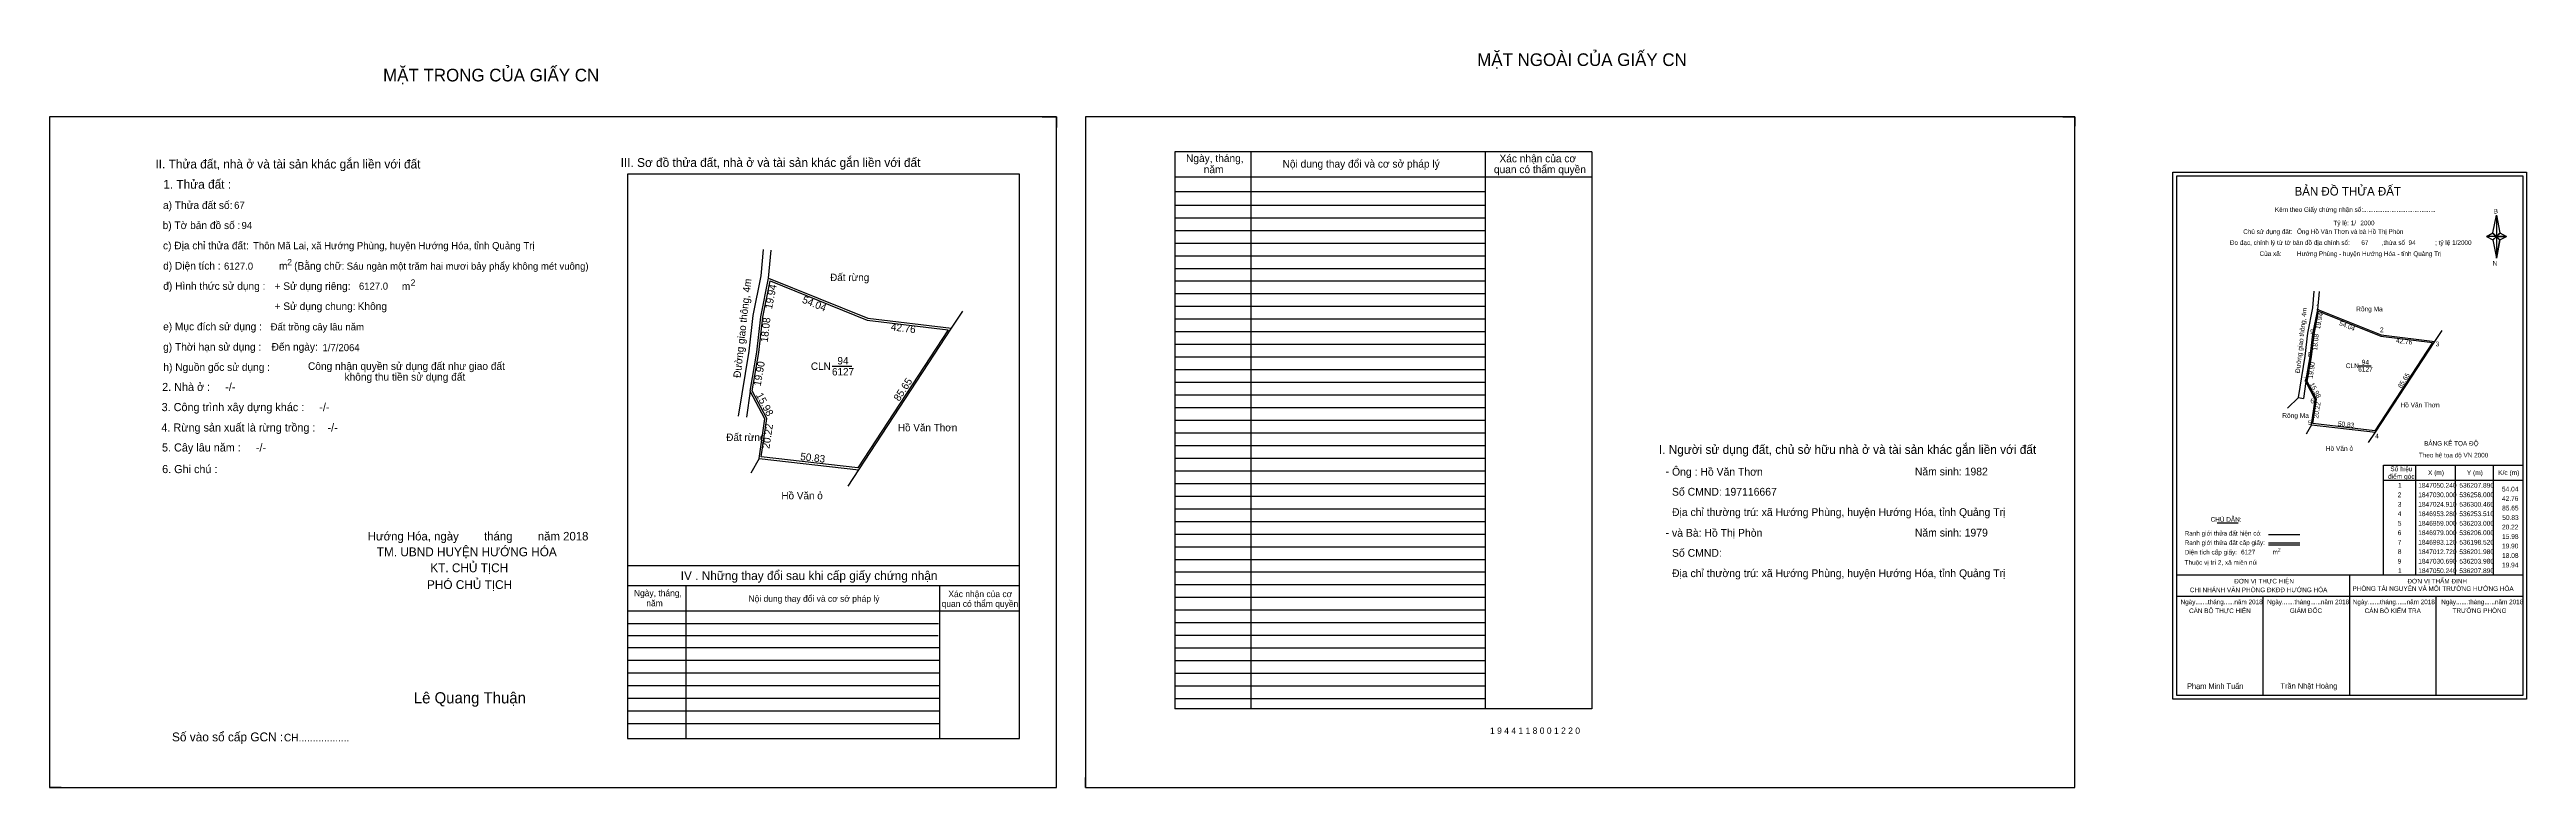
# Model space of a CAD drawing. Extents: x 534415 to 536373, y 1846672 to 1847256.
import ezdxf

# ---------------------------------------------------------------- set-up
doc = ezdxf.new("R2010")
doc.units = 0
for name, color, linetype in [('Default', 7, 'Continuous'), ('Level 1', 7, 'Continuous'), ('Level 10', 7, 'Continuous'), ('Level 11', 7, 'Continuous'), ('Level 40', 7, 'Continuous'), ('Level 6', 7, 'Continuous'), ('Level 63', 7, 'Continuous'), ('Level 7', 7, 'Continuous'), ('Level 8', 7, 'Continuous')]:
    doc.layers.add(name, color=color, linetype=linetype)

msp = doc.modelspace()

# ---------------------------------------------------------------- linework, layer by layer
at = {"layer": 'Level 1'}
for p, q in [((536096.4, 1847155.7), (536096.4, 1847155.7)), ((536341.3, 1847107.9), (536346.3, 1847110.6)), ((536346.3, 1847110.6), (536349.2, 1847124.7)), ((536346.3, 1847110.6), (536349.2, 1847107.9)), ((536348.9, 1847107.6), (536346.3, 1847110.3)), ((536349.2, 1847107.9), (536346.3, 1847105.2)), ((536348.9, 1847107.6), (536346.3, 1847104.9)), ((536346.3, 1847104.9), (536348.9, 1847107.6)), ((536351.8, 1847110.3), (536348.9, 1847107.6)), ((536348.9, 1847107.6), (536351.8, 1847110.3)), ((536351.8, 1847104.9), (536348.9, 1847107.6)), ((536349.2, 1847124.7), (536349.2, 1847107.9)), ((536349.2, 1847124.7), (536352, 1847110.6)), ((536352, 1847110.6), (536349.2, 1847107.9)), ((536349.2, 1847107.9), (536349.2, 1847090.8)), ((536349.2, 1847107.9), (536357.1, 1847107.9)), ((536349.2, 1847107.9), (536352, 1847105.2)), ((536352, 1847105.2), (536357.1, 1847107.9)), ((536346.3, 1847105.2), (536349.2, 1847090.8)), ((536352, 1847105.2), (536349.2, 1847090.8)), ((536128.3, 1846881.6), (536144.9, 1846881.6)), ((536168.9, 1846872.3), (536193.7, 1846872.3)), ((536168.9, 1846865.8), (536193.7, 1846865.8)), ((536168.9, 1846864.2), (536193.7, 1846864.2)), ((536252.1, 1846840.2), (536096.4, 1846840.2)), ((536370, 1846840.2), (536217.2, 1846840.2)), ((536233.2, 1846745.1), (536233.2, 1846840.2)), ((536370, 1846823.4), (536096.4, 1846823.4)), ((536164.8, 1846745.1), (536164.8, 1846823.4)), ((536301.6, 1846745.1), (536301.6, 1846823.4)), ((536370, 1846745.1), (536370, 1846745.1))]:
    msp.add_line(p, q, dxfattribs=at)
for points in [[(536341.3, 1847107.9), (536346.3, 1847105.2), (536349.2, 1847107.9)], [(536346.3, 1847110.6), (536349.2, 1847124.7), (536349.2, 1847107.9)], [(536349.2, 1847107.9), (536352, 1847110.6), (536357.1, 1847107.9)], [(536349.2, 1847107.9), (536349.2, 1847090.8), (536352, 1847105.2)]]:
    msp.add_lwpolyline(points, close=True, dxfattribs=at)
at = {"layer": 'Level 10'}
for p, q in [((535199.5, 1847202.4), (535210.8, 1847202.4)), ((535210.8, 1847202.4), (535210.8, 1847194)), ((536006.3, 1847202.4), (536015.9, 1847202.4)), ((536015.9, 1847202.4), (536015.9, 1847195)), ((534414.7, 1846680.2), (534414.7, 1846672.4)), ((535233.6, 1846672.4), (535233.6, 1846680.2)), ((534423.9, 1846672.4), (534414.7, 1846672.4)), ((535233.6, 1846672.4), (535240.7, 1846672.4))]:
    msp.add_line(p, q, dxfattribs=at)
for points in [[(534414.7, 1846672.4), (535210.8, 1846672.4), (535210.8, 1847202.4), (534414.7, 1847202.4)], [(535233.6, 1846672.4), (536015.9, 1846672.4), (536015.9, 1847202.4), (535233.6, 1847202.4)]]:
    msp.add_lwpolyline(points, close=True, dxfattribs=at)
at = {"layer": 'Level 40'}
for p, q in [((534977.2, 1847076.7), (534979.1, 1847097.5)), ((534983.2, 1847074.9), (534985.3, 1847097)), ((534970.9, 1847045.3), (534977.2, 1847076.7)), ((534977.1, 1847044.4), (534983.2, 1847074.9)), ((534983.2, 1847074.9), (535061.5, 1847043.3)), ((535127.9, 1847035.3), (535136.8, 1847048.9)), ((536200, 1847031.3), (536204, 1847051.4)), ((536204, 1847051.4), (536205.2, 1847064.7)), ((536204, 1847030.7), (536207.9, 1847050.2)), ((536207.9, 1847050.2), (536209.2, 1847064.4)), ((536207.9, 1847050.2), (536258, 1847030)), ((534967.8, 1847017.2), (534970.9, 1847045.3)), ((534974, 1847016.3), (534977.1, 1847044.4)), ((535054.5, 1846923.4), (535127.9, 1847035.3)), ((535061.5, 1847043.3), (535127.9, 1847035.3)), ((536198, 1847013.3), (536200, 1847031.3)), ((536202, 1847012.7), (536204, 1847030.7)), ((536258, 1847030), (536300.5, 1847024.9)), ((536300.5, 1847024.9), (536306.2, 1847033.6)), ((534959.5, 1846965.9), (534967.8, 1847017.2)), ((534968.6, 1846985.7), (534974, 1847016.3)), ((536192.7, 1846980.5), (536198, 1847013.3)), ((536198.5, 1846993.1), (536202, 1847012.7)), ((536253.5, 1846953.3), (536300.5, 1847024.9)), ((535033.3, 1847005.3), (535049.1, 1847005.3)), ((535033.3, 1847005.3), (535049.1, 1847005.3)), ((536198.5, 1846993.1), (536196.7, 1846979.9)), ((536206, 1846979), (536198.5, 1846993.1)), ((536239.9, 1847005.7), (536250.1, 1847005.7)), ((536239.9, 1847005.7), (536250.1, 1847005.7)), ((534968.6, 1846985.7), (534965.7, 1846965)), ((534980.3, 1846963.6), (534968.6, 1846985.7)), ((536183.9, 1846972.2), (536192.7, 1846980.5)), ((536192.7, 1846980.5), (536196.7, 1846979.9)), ((536203, 1846959), (536206, 1846979)), ((534975.6, 1846932.4), (534980.3, 1846963.6)), ((536203, 1846959), (536198.8, 1846951.6)), ((536203, 1846959), (536253.5, 1846953.3)), ((536248.1, 1846945), (536253.5, 1846953.3)), ((534975.6, 1846932.4), (534969.1, 1846920.8)), ((534975.6, 1846932.4), (535054.5, 1846923.4)), ((535046, 1846910.4), (535054.5, 1846923.4))]:
    msp.add_line(p, q, dxfattribs=at)
for points in [[(534984.4, 1847072.8), (535061.1, 1847041.8), (535125.2, 1847034.1), (535053.7, 1846925.1), (534977.4, 1846933.7), (534981.9, 1846963.9), (534970.2, 1846985.9), (534975.5, 1847016.1), (534978.7, 1847044.1)], [(536208.6, 1847048.9), (536257.8, 1847029), (536298.7, 1847024.1), (536253, 1846954.3), (536204.1, 1846959.9), (536207, 1846979.2), (536199.6, 1846993.3), (536203, 1847012.6), (536205, 1847030.5)]]:
    msp.add_lwpolyline(points, close=True, dxfattribs=at)
at = {"layer": 'Level 63'}
for p, q in [((536259.9, 1846915.2), (536370, 1846915.2)), ((536285.1, 1846927.2), (536285.1, 1846840.2)), ((536316.6, 1846927.2), (536316.6, 1846840.2)), ((536346.6, 1846927.2), (536346.6, 1846840.2))]:
    msp.add_line(p, q, dxfattribs=at)
for points in [[(536093.4, 1847158.6), (536372.9, 1847158.6), (536372.9, 1846742.2), (536093.4, 1846742.2)], [(536096.4, 1847155.7), (536370, 1847155.7), (536370, 1846745.1), (536096.4, 1846745.1)], [(536259.9, 1846927.2), (536370, 1846927.2), (536370, 1846840.2), (536259.9, 1846840.2)]]:
    msp.add_lwpolyline(points, close=True, dxfattribs=at)
at = {"layer": 'Level 7'}
for p, q in [((535549.6, 1847132.4), (535304.4, 1847132.4)), ((535549.6, 1847122.4), (535304.4, 1847122.4)), ((535549.6, 1847112.4), (535304.4, 1847112.4)), ((535549.6, 1847102.4), (535304.4, 1847102.4)), ((535549.6, 1847092.4), (535304.4, 1847092.4)), ((535549.6, 1847082.4), (535304.4, 1847082.4)), ((535549.6, 1847072.4), (535304.4, 1847072.4)), ((535549.6, 1847062.4), (535304.4, 1847062.4)), ((535549.6, 1847052.4), (535304.4, 1847052.4)), ((535549.6, 1847042.4), (535304.4, 1847042.4)), ((535549.6, 1847032.4), (535304.4, 1847032.4)), ((535549.6, 1847022.4), (535304.4, 1847022.4)), ((535549.6, 1847012.4), (535304.4, 1847012.4)), ((535549.6, 1847002.4), (535304.4, 1847002.4)), ((535549.6, 1846992.4), (535304.4, 1846992.4)), ((535549.6, 1846982.4), (535304.4, 1846982.4)), ((535549.6, 1846972.4), (535304.4, 1846972.4)), ((535549.6, 1846962.4), (535304.4, 1846962.4)), ((535549.6, 1846952.4), (535304.4, 1846952.4)), ((535549.6, 1846942.4), (535304.4, 1846942.4)), ((535549.6, 1846932.4), (535304.4, 1846932.4)), ((535549.6, 1846922.4), (535304.4, 1846922.4)), ((535549.6, 1846912.4), (535304.4, 1846912.4)), ((535549.6, 1846902.4), (535304.4, 1846902.4)), ((535549.6, 1846892.4), (535304.4, 1846892.4)), ((535549.6, 1846882.4), (535304.4, 1846882.4)), ((535549.6, 1846872.4), (535304.4, 1846872.4)), ((535549.6, 1846862.4), (535304.4, 1846862.4)), ((535549.6, 1846852.4), (535304.4, 1846852.4)), ((535549.6, 1846842.4), (535304.4, 1846842.4)), ((535549.6, 1846832.4), (535304.4, 1846832.4)), ((535549.6, 1846822.4), (535304.4, 1846822.4)), ((535117.6, 1846801.7), (534871.5, 1846801.7)), ((535549.6, 1846812.4), (535304.4, 1846812.4)), ((535549.6, 1846802.4), (535304.4, 1846802.4)), ((535117.2, 1846792.2), (534871.5, 1846792.2)), ((535118.4, 1846782.7), (534871.5, 1846782.7)), ((535549.6, 1846792.4), (535304.4, 1846792.4)), ((535549.6, 1846782.4), (535304.4, 1846782.4)), ((535118.4, 1846772.7), (534871.5, 1846772.7)), ((535118.4, 1846762.7), (534871.5, 1846762.7)), ((535549.6, 1846772.4), (535304.4, 1846772.4)), ((535549.6, 1846762.4), (535304.4, 1846762.4)), ((535118.4, 1846752.7), (534871.5, 1846752.7)), ((535118.4, 1846742.7), (534871.5, 1846742.7)), ((535549.6, 1846752.4), (535304.4, 1846752.4)), ((535549.6, 1846742.4), (535304.4, 1846742.4)), ((535118.4, 1846732.7), (534872.3, 1846732.7)), ((535118.4, 1846722.7), (534872.3, 1846722.7))]:
    msp.add_line(p, q, dxfattribs=at)
at = {"layer": 'Level 8'}
for p, q in [((535634, 1847174.8), (535304.4, 1847174.8)), ((535304.4, 1847174.8), (535304.4, 1846734.4)), ((535364.4, 1847174.8), (535364.4, 1846734.4)), ((535549.8, 1847174.6), (535549.6, 1846734.4)), ((535634, 1847174.8), (535633.9, 1846734.4)), ((535181.5, 1847157), (534871.5, 1847157)), ((534871.5, 1847157), (534871.5, 1846711)), ((535181.5, 1846711), (535181.5, 1847157)), ((535634, 1847154.8), (535304.4, 1847154.8)), ((535549.6, 1847143.1), (535304.4, 1847143.1)), ((535181.5, 1846847.4), (534871.5, 1846847.4)), ((535181.5, 1846831.6), (534871.5, 1846831.6)), ((534917.8, 1846831.6), (534917.8, 1846711)), ((535118.4, 1846831.6), (535118.4, 1846711)), ((535181.5, 1846811.6), (534871.5, 1846811.6)), ((535633.9, 1846734.4), (535304.4, 1846734.4)), ((534871.5, 1846711), (535181.5, 1846711))]:
    msp.add_line(p, q, dxfattribs=at)

# ---------------------------------------------------------------- texts
at = {"layer": 'Default'}
for s, p in [('e) Mục đích sử dụng :', (534504.5, 1847033.7)), ('g) Thời hạn sử dụng :', (534504.5, 1847017.6)), ('Đến ngày:', (534590.2, 1847017.6)), ('Công nhận quyền sử dụng đất như giao đất', (534619, 1847002.4)), ('h) Nguồn gốc sử dụng :', (534504.7, 1847001.6)), ('không thu tiền sử dụng đất', (534647.9, 1846993.9))]:
    msp.add_text(s, height=6, dxfattribs=at).set_placement(p)
at = {"layer": 'Level 1'}
for s, height, p in [('BẢN ĐỒ THỬA ĐẤT', 6.803, (536189.6, 1847140.2)), ('Kèm theo Giấy chứng nhận số:.........................................', 3.645, (536174.1, 1847127.3)), ('B', 3.65, (536347, 1847126)), ('Chủ sử dụng đất:', 3.645, (536149, 1847109.8)), ('Đo đạc, chỉnh lý từ tờ bản đồ địa chính số:                  ,thửa số                 ; tỷ lệ 1/2000', 3.645, (536138.5, 1847101.2)), ('Của xã:', 3.65, (536161.9, 1847092.5)), ('N', 3.65, (536346.2, 1847084.9)), ('Theo hệ tọa độ VN 2000', 3.645, (536287.9, 1846933.2)), ('BẢNG KÊ TỌA ĐỘ', 3.645, (536292, 1846942.5)), ('Ranh giới thửa đất hiện có:', 3.645, (536102.7, 1846871.4)), ('CHÚ DẪN:', 3.65, (536123.3, 1846882.4)), ('Thuộc vị trí 2, xã miền núi', 3.645, (536102.7, 1846848.4)), ('Ranh giới thửa đất cấp giấy:', 3.645, (536102.7, 1846864)), ('Diện tích cấp giấy:', 3.645, (536102.7, 1846856.5)), ('m', 3.65, (536172.2, 1846856.6)), ('2', 2.92, (536176.4, 1846858.8)), ('ĐƠN VỊ THỰC HIỆN', 3.645, (536141.9, 1846833.6)), ('PHÒNG TÀI NGUYÊN VÀ MÔI TRƯỜNG HƯỚNG HÓA', 3.645, (536235.4, 1846827.7)), ('ĐƠN VỊ THẨM ĐỊNH', 3.645, (536278.8, 1846833.6)), ('Ngày.......tháng......năm 2018', 3.645, (536099.5, 1846817.2)), ('CÁN BỘ THỰC HIỆN', 3.645, (536106.2, 1846810.2)), ('CHI NHÁNH VĂN PHÒNG ĐKĐĐ HƯỚNG HÓA', 3.645, (536106.8, 1846826.7)), ('Ngày.......tháng......năm 2018', 3.645, (536167.9, 1846817.2)), ('GIÁM ĐỐC', 3.65, (536185.9, 1846810.3)), ('Ngày.......tháng......năm 2018', 3.645, (536235.6, 1846817.2)), ('CÁN BỘ KIỂM TRA', 3.645, (536245, 1846810.2)), ('Ngày.......tháng......năm 2018', 3.645, (536305.5, 1846817.2)), ('TRƯỞNG PHÒNG', 3.645, (536314.5, 1846810.3)), ('Phạm Minh Tuấn', 4.374, (536104.6, 1846750.3)), ('Trần Nhật Hoàng', 4.374, (536178.5, 1846750.4))]:
    msp.add_text(s, height=height, dxfattribs=at).set_placement(p)
at = {"layer": 'Level 11'}
msp.add_text('Tỷ lệ: 1/', height=3.65, dxfattribs=at).set_placement((536220.3, 1847116.7))
at = {"layer": 'Level 40'}
for s, height, rotation, p in [('Đường giao thông, 4m', 5.859, 83.6703, (534961, 1846995.9)), ('19.94', 5.86, 78.6901, (534985.8, 1847050.1)), ('54.04', 5.86, 338.0057, (535009.2, 1847055.7)), ('Đường giao thông, 4m', 3.75, 83.6703, (536193.7, 1846999.7)), ('18.08', 5.86, 83.6493, (534982.5, 1847024)), ('42.76', 5.86, 353.1641, (535079.6, 1847033.7)), ('18.08', 3.75, 83.6493, (536207.4, 1847017.7)), ('19.94', 3.75, 78.6901, (536209.6, 1847034.4)), ('54.04', 3.75, 338.0057, (536224.5, 1847037.9)), ('19.90', 5.86, 79.9887, (534976.9, 1846989.3)), ('42.76', 3.75, 353.1641, (536269.6, 1847023.9)), ('85.65', 5.86, 56.7571, (535086.4, 1846977.1)), ('19.90', 3.75, 79.9887, (536203.8, 1846995.4)), ('15.98', 3.75, 297.9122, (536201.4, 1846991.1)), ('85.65', 3.75, 56.7571, (536273.9, 1846987.6)), ('15.98', 5.86, 297.9122, (534973, 1846982.5)), ('20.22', 3.75, 81.4692, (536208.3, 1846963.9)), ('20.22', 5.86, 81.4692, (534983.8, 1846939.9)), ('50.83', 3.75, 353.5391, (536223.7, 1846958.2)), ('50.83', 5.86, 353.5391, (535008, 1846931.2))]:
    msp.add_text(s, height=height, rotation=rotation, dxfattribs=at).set_placement(p)
for s, height, p in [('Đất rừng', 5.86, (535031.8, 1847072.6)), (' 1', 3.75, (536204.8, 1847050.2)), ('Rõng Ma', 3.75, (536238.3, 1847048.7)), (' 9', 3.75, (536200.5, 1847030.7)), (' 2', 3.75, (536255.7, 1847032.2)), ('94', 5.86, (535037.6, 1847006.7)), (' 8', 3.75, (536198.6, 1847012.7)), ('94', 3.75, (536242.7, 1847006.6)), (' 3', 3.75, (536299.7, 1847021)), ('CLN', 5.86, (535016.6, 1847002.4)), ('6127', 5.86, (535033.3, 1846998)), (' 7', 3.75, (536195.1, 1846993.1)), ('CLN', 3.75, (536230.1, 1847003.8)), ('6127', 3.75, (536239.9, 1847001)), (' 6', 3.75, (536200.7, 1846976)), ('Hồ Văn Thơn', 3.75, (536273.3, 1846972.8)), ('Đất rừng', 5.86, (534949.7, 1846946.2)), ('Hồ Văn Thơn', 5.859, (535085.4, 1846953.9)), ('Rõng Ma', 3.75, (536179.9, 1846964.5)), (' 5', 3.75, (536198.8, 1846958.9)), (' 4', 3.75, (536251.9, 1846948.3)), ('Hồ Văn ỏ', 3.75, (536214.3, 1846938.4)), ('Hồ Văn ỏ', 5.86, (534993.3, 1846900.1))]:
    msp.add_text(s, height=height, dxfattribs=at).set_placement(p)
at = {"layer": 'Level 6'}
for s, height, p in [('67', 5.63, (534560.6, 1847129.7)), ('94', 5.63, (534566.5, 1847113.7)), ('Ông Hồ Văn Thơn và bà Hồ Thị Phòn', 3.645, (536191.5, 1847109.9)), ('2000', 3.65, (536241.6, 1847116.7)), ('6127.0', 5.63, (534552.6, 1847081.6)), ('Thôn Mã Lai, xã Hướng Phùng, huyện Hướng Hóa, tỉnh Quảng Trị', 5.64, (534575.6, 1847097.8)), ('Sáu ngàn một trăm hai mươi bảy phẩy không mét vuông)', 5.632, (534649.6, 1847081.6)), ('Hướng Phùng - huyện Hướng Hóa - tỉnh Quảng Trị', 3.645, (536191.5, 1847092.4)), ('67', 3.65, (536242.4, 1847101.2)), ('94', 3.65, (536279.7, 1847101.1)), ('6127.0', 5.63, (534659.3, 1847065.8)), ('Đất trồng cây lâu năm', 5.64, (534589.5, 1847033.6)), ('1/7/2064', 5.64, (534630.5, 1847017.2)), ('6. Ghi chú :', 6.4, (534503.7, 1846920.8)), ('Ông : Hồ Văn Thơn', 6.16, (535697.4, 1846918.8)), ('Năm sinh: 1982', 6.16, (535889.4, 1846919)), ('Địa chỉ thường trú: xã Hướng Phùng, huyện Hướng Hóa, tỉnh Quảng Trị', 6.16, (535697.4, 1846886.9)), ('Số CMND: 197116667', 6.16, (535697.4, 1846903)), ('và Bà: Hồ Thị Phòn', 6.16, (535697.4, 1846870.5)), ('Năm sinh: 1979', 6.16, (535889.4, 1846870.7)), ('Số CMND:  ', 6.16, (535697.4, 1846854.7)), ('6127', 3.65, (536147.3, 1846856.6)), ('Địa chỉ thường trú: xã Hướng Phùng, huyện Hướng Hóa, tỉnh Quảng Trị', 6.16, (535697.4, 1846838.6)), ('1 9 4 4 1 1 8 0 0 1 2 2 0', 5.04, (535553.5, 1846714.7))]:
    msp.add_text(s, height=height, dxfattribs=at).set_placement(p)
at = {"layer": 'Level 63'}
for s, p in [('điểm góc', (536263.5, 1846916.3)), ('Số hiệu', (536265.3, 1846922.3)), (' 1', (536269.9, 1846909.3)), ('1847050.240', (536287.4, 1846909.3)), ('X (m)', (536295.1, 1846919.3)), ('536207.890', (536319.9, 1846909.3)), ('Y (m)', (536325.8, 1846919.3)), ('K/c (m)', (536350.6, 1846919.3)), (' 2', (536269.7, 1846901.8)), (' 3', (536269.8, 1846894.3)), ('1847030.000', (536287.4, 1846901.8)), ('1847024.910', (536287.4, 1846894.3)), ('536258.000', (536319.9, 1846901.8)), ('536300.460', (536319.9, 1846894.3)), ('42.76', (536353.6, 1846898.8)), ('54.04', (536353.6, 1846906.3)), ('85.65', (536353.7, 1846891.3)), (' 4', (536269.7, 1846886.8)), (' 5', (536269.8, 1846879.3)), (' 6', (536269.7, 1846871.8)), ('1846953.280', (536287.4, 1846886.8)), ('1846959.000', (536287.4, 1846879.3)), ('1846979.000', (536287.4, 1846871.8)), ('536253.510', (536319.9, 1846886.8)), ('536203.000', (536319.9, 1846879.3)), ('536206.000', (536319.9, 1846871.8)), ('20.22', (536353.6, 1846876.3)), ('50.83', (536353.8, 1846883.8)), ('15.98', (536353.7, 1846868.8)), (' 7', (536269.8, 1846864.3)), (' 8', (536269.8, 1846856.8)), (' 9', (536269.7, 1846849.3)), ('1846993.120', (536287.4, 1846864.3)), ('1847012.720', (536287.4, 1846856.8)), ('1847030.690', (536287.4, 1846849.3)), ('536198.520', (536319.9, 1846864.3)), ('536201.980', (536319.9, 1846856.8)), ('536203.980', (536319.9, 1846849.3)), ('19.90', (536353.6, 1846861.3)), ('18.08', (536353.7, 1846853.8)), (' 1', (536269.9, 1846841.8)), ('1847050.240', (536287.4, 1846841.8)), ('536207.890', (536319.9, 1846841.8)), ('19.94', (536353.6, 1846846.3))]:
    msp.add_text(s, height=3.75, dxfattribs=at).set_placement(p)
at = {"layer": 'Level 7'}
for s, height, p in [('MẶT TRONG CỦA GIẤY CN', 10, (534678.4, 1847230.4)), ('MẶT NGOÀI CỦA GIẤY CN', 10, (535543.4, 1847242.6)), ('II. Thửa đất, nhà ở và tài sản khác gắn liền với đất', 7, (534498.4, 1847161.6)), ('III. Sơ đồ thửa đất, nhà ở và tài sản khác gắn liền với đất', 7, (534866.2, 1847162.8)), ('Ngày, tháng,', 6, (535313.2, 1847166.7)), ('Nội dung thay đổi và cơ sở pháp lý', 6, (535389.5, 1847162.3)), ('Xác nhận của cơ', 6, (535561, 1847166.5)), ('1. Thửa đất :', 7, (534504.6, 1847145.6)), ('năm', 6, (535327.2, 1847157.9)), (' quan có thẩm quyền', 6, (535554.4, 1847157.9)), ('a) Thửa đất số:', 6, (534504.4, 1847129.6)), ('b) Tờ bản đồ số :', 6, (534504.1, 1847113.7)), ('c) Địa chỉ thửa đất:', 6, (534504.4, 1847097.7)), ('d) Diện tích :', 6, (534504.5, 1847081.7)), ('2', 5, (534602.6, 1847085)), ('(Bằng chữ:', 6, (534608.1, 1847081.6)), ('đ) Hình thức sử dụng :', 6, (534504.6, 1847065.7)), ('+ Sử dụng riêng:', 6, (534592.6, 1847065.6)), ('m', 6, (534596.1, 1847081.6)), ('m', 6, (534693.2, 1847065.5)), ('2', 5, (534700.2, 1847068.9)), ('+ Sử dụng chung:', 6, (534592.6, 1847049.7)), ('Không', 6, (534658.3, 1847049.7)), ('2. Nhà ở :     -/-', 6.4, (534503.7, 1846985.7)), ('3. Công trình xây dựng khác :     -/-', 6.4, (534503.3, 1846969.8)), ('4. Rừng sản xuất là rừng trồng :    -/-', 6.4, (534503.1, 1846953.7)), ('5. Cây lâu năm :     -/-', 6.4, (534503.6, 1846937.9)), ('I. Người sử dụng đất, chủ sở hữu nhà ở và tài sản khác gắn liền với đất', 7, (535687, 1846936)), ('-', 6.4, (535692.3, 1846919)), ('Hướng Hóa, ngày        tháng        năm 2018', 6.726, (534666.3, 1846867.6)), ('-', 6.4, (535692.3, 1846870.7)), ('TM. UBND HUYỆN HƯỚNG HÓA', 6.969, (534673.4, 1846855.1)), ('PHÓ CHỦ TỊCH', 6.968, (534713.1, 1846829.2)), ('KT. CHỦ TỊCH', 6.969, (534715.7, 1846842.5)), ('IV . Những thay đổi sau khi cấp giấy chứng nhận', 7, (534913.7, 1846836.3)), ('Ngày, tháng,', 5, (534876.7, 1846823.5)), ('năm', 5, (534886.5, 1846815.5)), ('Nội dung thay đổi và cơ sở pháp lý', 5, (534967.3, 1846819.1)), (' quan có thẩm quyền', 5, (535118.1, 1846815.1)), ('Xác nhận của cơ', 5, (535125.3, 1846822.8)), ('Lê Quang Thuận', 8.827, (534702.7, 1846738.8)), ('Số vào sổ cấp GCN :', 7, (534511.5, 1846708.8)), ('CH..................', 6, (534600, 1846708.8))]:
    msp.add_text(s, height=height, dxfattribs=at).set_placement(p)

doc.saveas('drawing.dxf')
